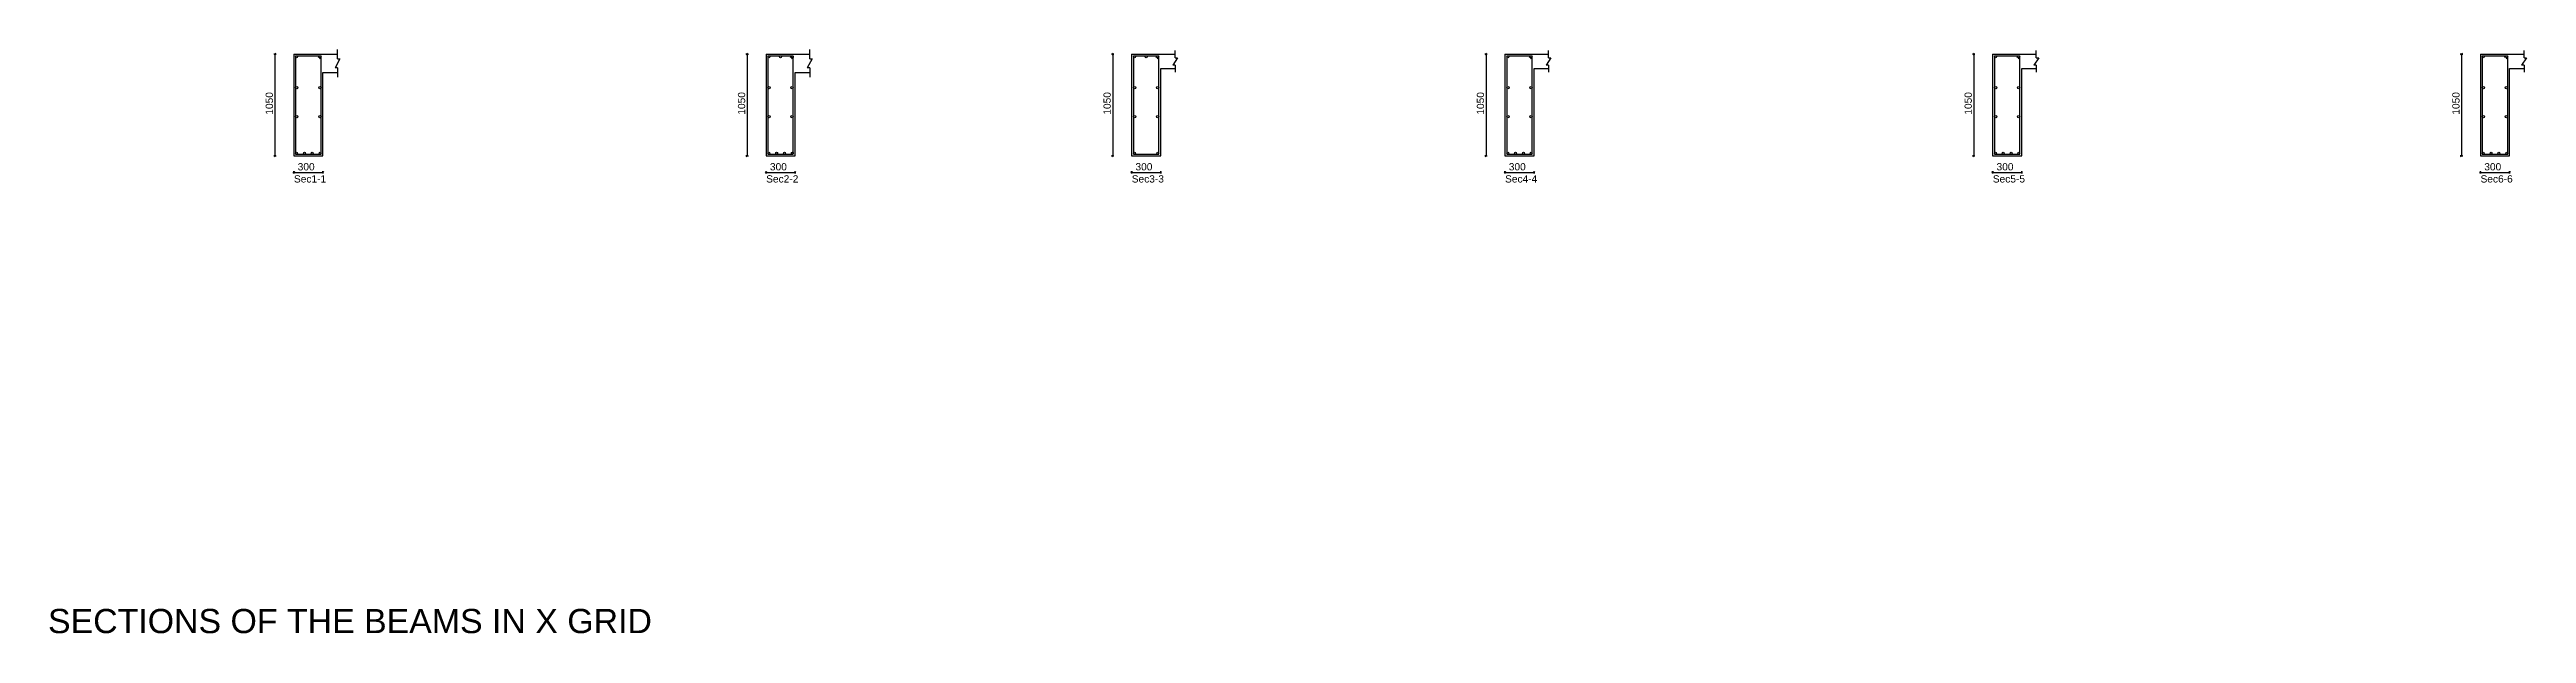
# Model space of a CAD drawing. Extents: x 0 to 98, y 3 to 248.
# Drawn here: x 40.1 to 65.64, y 64.4 to 70.43 of the extents above; entities that cross this region are included whole.
import ezdxf

# ---------------------------------------------------------------- set-up
doc = ezdxf.new("R2010")
doc.units = 0
for name, color, linetype in [('Beam_Cross_Label', 4, 'CONTINUOUS'), ('Beam_CrossSection', 2, 'CONTINUOUS'), ('dim_all', 7, 'CONTINUOUS'), ('main_botbars', 4, 'CONTINUOUS'), ('main_topbars', 4, 'CONTINUOUS'), ('Sidefacebar', 140, 'CONTINUOUS'), ('Stirrup_bar', 1, 'CONTINUOUS'), ('title', 3, 'CONTINUOUS')]:
    doc.layers.add(name, color=color, linetype=linetype)
doc.styles.add('STRUDS_Arial', font='ARIAL.TTF', dxfattribs={"height": 0.04})

msp = doc.modelspace()

# ---------------------------------------------------------------- texts
at = {"layer": 'Beam_Cross_Label', "style": 'STRUDS_Arial'}
for s, p in [('Sec1-1', (42.6165, 69.055)), ('Sec2-2', (47.4865, 69.055)), ('Sec3-3', (51.2565, 69.055)), ('Sec4-4', (55.1065, 69.055)), ('Sec5-5', (60.1365, 69.055)), ('Sec6-6', (65.1665, 69.055))]:
    msp.add_text(s, height=0.075, dxfattribs=at).set_placement(p)
at = {"layer": 'dim_all', "style": 'STRUDS_Arial'}
for p in [(42.4, 69.755), (47.27, 69.755), (51.04, 69.755), (54.89, 69.755), (59.92, 69.755), (64.95, 69.755)]:
    msp.add_text('1050', height=0.075, rotation=90, dxfattribs=at).set_placement(p)
for p in [(42.655, 69.18), (47.525, 69.18), (51.295, 69.18), (55.145, 69.18), (60.175, 69.18), (65.205, 69.18)]:
    msp.add_text('300', height=0.075, dxfattribs=at).set_placement(p)
at = {"layer": 'title', "style": 'STRUDS_Arial'}
msp.add_text('SECTIONS OF THE BEAMS IN X GRID', height=0.25, dxfattribs=at).set_placement((40.08, 64.405))

# ---------------------------------------------------------------- linework, layer by layer
at = {"layer": 'Beam_CrossSection'}
for p, q in [((42.615, 70.38), (42.915, 70.38)), ((42.615, 70.38), (42.615, 69.33)), ((42.615, 70.38), (42.615, 70.38)), ((42.915, 70.38), (42.915, 70.38)), ((42.915, 70.38), (43.065, 70.38)), ((43.09, 70.3325), (43.04, 70.2375)), ((43.065, 70.3325), (43.065, 70.4275)), ((43.065, 70.3325), (43.09, 70.3325)), ((47.485, 70.38), (47.785, 70.38)), ((47.485, 70.38), (47.485, 69.33)), ((47.485, 70.38), (47.485, 70.38)), ((47.785, 70.38), (47.785, 70.38)), ((47.785, 70.38), (47.935, 70.38)), ((47.96, 70.3325), (47.91, 70.2375)), ((47.935, 70.3325), (47.935, 70.4275)), ((47.935, 70.3325), (47.96, 70.3325)), ((51.255, 70.38), (51.555, 70.38)), ((51.255, 70.38), (51.255, 69.33)), ((51.255, 70.38), (51.255, 70.38)), ((51.555, 70.38), (51.555, 70.38)), ((51.555, 70.38), (51.705, 70.38)), ((51.73, 70.3425), (51.68, 70.2675)), ((51.705, 70.2675), (51.68, 70.2675)), ((51.705, 70.3425), (51.705, 70.4175)), ((51.705, 70.3425), (51.73, 70.3425)), ((51.705, 70.2675), (51.705, 70.1925)), ((55.105, 70.38), (55.405, 70.38)), ((55.105, 70.38), (55.105, 69.33)), ((55.105, 70.38), (55.105, 70.38)), ((55.405, 70.38), (55.405, 70.38)), ((55.405, 70.38), (55.555, 70.38)), ((55.58, 70.3425), (55.53, 70.2675)), ((55.555, 70.2675), (55.53, 70.2675)), ((55.555, 70.3425), (55.555, 70.4175)), ((55.555, 70.3425), (55.58, 70.3425)), ((55.555, 70.2675), (55.555, 70.1925)), ((60.135, 70.38), (60.435, 70.38)), ((60.135, 70.38), (60.135, 69.33)), ((60.135, 70.38), (60.135, 70.38)), ((60.435, 70.38), (60.435, 70.38)), ((60.435, 70.38), (60.585, 70.38)), ((60.61, 70.3425), (60.56, 70.2675)), ((60.585, 70.2675), (60.56, 70.2675)), ((60.585, 70.3425), (60.585, 70.4175)), ((60.585, 70.3425), (60.61, 70.3425)), ((60.585, 70.2675), (60.585, 70.1925)), ((65.165, 70.38), (65.465, 70.38)), ((65.165, 70.38), (65.165, 69.33)), ((65.165, 70.38), (65.165, 70.38)), ((65.465, 70.38), (65.465, 70.38)), ((65.465, 70.38), (65.615, 70.38)), ((65.64, 70.3425), (65.59, 70.2675)), ((65.615, 70.2675), (65.59, 70.2675)), ((65.615, 70.3425), (65.615, 70.4175)), ((65.615, 70.3425), (65.64, 70.3425)), ((65.615, 70.2675), (65.615, 70.1925)), ((42.915, 69.33), (42.915, 70.19)), ((42.915, 70.19), (43.065, 70.19)), ((43.065, 70.2375), (43.04, 70.2375)), ((43.065, 70.2375), (43.065, 70.1425)), ((47.785, 69.33), (47.785, 70.19)), ((47.785, 70.19), (47.935, 70.19)), ((47.935, 70.2375), (47.91, 70.2375)), ((47.935, 70.2375), (47.935, 70.1425)), ((51.555, 69.33), (51.555, 70.23)), ((51.555, 70.23), (51.705, 70.23)), ((55.405, 69.33), (55.405, 70.23)), ((55.405, 70.23), (55.555, 70.23)), ((60.435, 69.33), (60.435, 70.23)), ((60.435, 70.23), (60.585, 70.23)), ((65.465, 69.33), (65.465, 70.23)), ((65.465, 70.23), (65.615, 70.23)), ((42.615, 69.33), (42.915, 69.33)), ((47.485, 69.33), (47.785, 69.33)), ((51.255, 69.33), (51.555, 69.33)), ((55.105, 69.33), (55.405, 69.33)), ((60.135, 69.33), (60.435, 69.33)), ((65.165, 69.33), (65.465, 69.33))]:
    msp.add_line(p, q, dxfattribs=at)
at = {"layer": 'dim_all'}
for p, q in [((42.42, 70.38), (42.4075, 70.38)), ((42.42, 70.38), (42.4112, 70.3712)), ((42.42, 70.38), (42.4289, 70.3888)), ((42.42, 70.38), (42.4325, 70.38)), ((42.42, 70.38), (42.42, 69.33)), ((47.29, 70.38), (47.2775, 70.38)), ((47.29, 70.38), (47.2812, 70.3712)), ((47.29, 70.38), (47.2989, 70.3888)), ((47.29, 70.38), (47.3025, 70.38)), ((47.29, 70.38), (47.29, 69.33)), ((51.06, 70.38), (51.0475, 70.38)), ((51.06, 70.38), (51.0512, 70.3712)), ((51.06, 70.38), (51.0689, 70.3888)), ((51.06, 70.38), (51.0725, 70.38)), ((51.06, 70.38), (51.06, 69.33)), ((54.91, 70.38), (54.8975, 70.38)), ((54.91, 70.38), (54.9012, 70.3712)), ((54.91, 70.38), (54.9188, 70.3888)), ((54.91, 70.38), (54.9225, 70.38)), ((54.91, 70.38), (54.91, 69.33)), ((59.94, 70.38), (59.9275, 70.38)), ((59.94, 70.38), (59.9312, 70.3712)), ((59.94, 70.38), (59.9489, 70.3888)), ((59.94, 70.38), (59.9525, 70.38)), ((59.94, 70.38), (59.94, 69.33)), ((64.97, 70.38), (64.9575, 70.38)), ((64.97, 70.38), (64.9612, 70.3712)), ((64.97, 70.38), (64.9789, 70.3888)), ((64.97, 70.38), (64.9825, 70.38)), ((64.97, 70.38), (64.97, 69.33)), ((42.42, 69.33), (42.4075, 69.33)), ((42.42, 69.33), (42.4112, 69.3212)), ((42.42, 69.33), (42.4289, 69.3388)), ((42.42, 69.33), (42.4325, 69.33)), ((47.29, 69.33), (47.2775, 69.33)), ((47.29, 69.33), (47.2812, 69.3212)), ((47.29, 69.33), (47.2989, 69.3388)), ((47.29, 69.33), (47.3025, 69.33)), ((51.06, 69.33), (51.0475, 69.33)), ((51.06, 69.33), (51.0512, 69.3212)), ((51.06, 69.33), (51.0689, 69.3388)), ((51.06, 69.33), (51.0725, 69.33)), ((54.91, 69.33), (54.8975, 69.33)), ((54.91, 69.33), (54.9012, 69.3212)), ((54.91, 69.33), (54.9188, 69.3388)), ((54.91, 69.33), (54.9225, 69.33)), ((59.94, 69.33), (59.9275, 69.33)), ((59.94, 69.33), (59.9312, 69.3212)), ((59.94, 69.33), (59.9489, 69.3388)), ((59.94, 69.33), (59.9525, 69.33)), ((64.97, 69.33), (64.9575, 69.33)), ((64.97, 69.33), (64.9612, 69.3212)), ((64.97, 69.33), (64.9789, 69.3388)), ((64.97, 69.33), (64.9825, 69.33)), ((42.615, 69.16), (42.6062, 69.1512)), ((42.615, 69.16), (42.615, 69.1725)), ((42.615, 69.16), (42.6239, 69.1688)), ((42.615, 69.16), (42.615, 69.1475)), ((42.615, 69.16), (42.915, 69.16)), ((42.915, 69.16), (42.9062, 69.1512)), ((42.915, 69.16), (42.915, 69.1725)), ((42.915, 69.16), (42.9239, 69.1688)), ((42.915, 69.16), (42.915, 69.1475)), ((47.485, 69.16), (47.4762, 69.1512)), ((47.485, 69.16), (47.485, 69.1725)), ((47.485, 69.16), (47.4939, 69.1688)), ((47.485, 69.16), (47.485, 69.1475)), ((47.485, 69.16), (47.785, 69.16)), ((47.785, 69.16), (47.7762, 69.1512)), ((47.785, 69.16), (47.785, 69.1725)), ((47.785, 69.16), (47.7938, 69.1688)), ((47.785, 69.16), (47.785, 69.1475)), ((51.255, 69.16), (51.2462, 69.1512)), ((51.255, 69.16), (51.255, 69.1725)), ((51.255, 69.16), (51.2639, 69.1688)), ((51.255, 69.16), (51.255, 69.1475)), ((51.255, 69.16), (51.555, 69.16)), ((51.555, 69.16), (51.5462, 69.1512)), ((51.555, 69.16), (51.555, 69.1725)), ((51.555, 69.16), (51.5639, 69.1688)), ((51.555, 69.16), (51.555, 69.1475)), ((55.105, 69.16), (55.0962, 69.1512)), ((55.105, 69.16), (55.105, 69.1725)), ((55.105, 69.16), (55.1138, 69.1688)), ((55.105, 69.16), (55.105, 69.1475)), ((55.105, 69.16), (55.405, 69.16)), ((55.405, 69.16), (55.3962, 69.1512)), ((55.405, 69.16), (55.405, 69.1725)), ((55.405, 69.16), (55.4138, 69.1688)), ((55.405, 69.16), (55.405, 69.1475)), ((60.135, 69.16), (60.1262, 69.1512)), ((60.135, 69.16), (60.135, 69.1725)), ((60.135, 69.16), (60.1439, 69.1688)), ((60.135, 69.16), (60.135, 69.1475)), ((60.135, 69.16), (60.435, 69.16)), ((60.435, 69.16), (60.4262, 69.1512)), ((60.435, 69.16), (60.435, 69.1725)), ((60.435, 69.16), (60.4439, 69.1688)), ((60.435, 69.16), (60.435, 69.1475)), ((65.165, 69.16), (65.1562, 69.1512)), ((65.165, 69.16), (65.165, 69.1725)), ((65.165, 69.16), (65.1739, 69.1688)), ((65.165, 69.16), (65.165, 69.1475)), ((65.165, 69.16), (65.465, 69.16)), ((65.465, 69.16), (65.4562, 69.1512)), ((65.465, 69.16), (65.465, 69.1725)), ((65.465, 69.16), (65.4739, 69.1688)), ((65.465, 69.16), (65.465, 69.1475))]:
    msp.add_line(p, q, dxfattribs=at)
at = {"layer": 'main_botbars'}
for centre in [(42.6438, 69.3587), (42.7246, 69.3587), (42.8054, 69.3587), (42.8862, 69.3587), (47.5138, 69.3587), (47.5946, 69.3587), (47.6754, 69.3587), (47.7562, 69.3587), (51.2838, 69.3587), (51.5263, 69.3587), (55.1338, 69.3587), (55.2146, 69.3587), (55.2954, 69.3587), (55.3762, 69.3587), (60.1638, 69.3587), (60.2446, 69.3587), (60.3254, 69.3587), (60.4063, 69.3587), (65.1938, 69.3587), (65.2746, 69.3587), (65.3555, 69.3587), (65.4363, 69.3587)]:
    msp.add_circle(centre, 0.01, dxfattribs=at)
at = {"layer": 'main_topbars'}
for centre in [(42.6438, 70.3512), (42.8863, 70.3512), (47.5138, 70.3512), (47.635, 70.3512), (47.7563, 70.3512), (51.2838, 70.3512), (51.405, 70.3512), (51.5263, 70.3512), (55.1338, 70.3512), (55.3763, 70.3512), (60.1638, 70.3512), (60.4063, 70.3512), (65.1938, 70.3512), (65.4363, 70.3512)]:
    msp.add_circle(centre, 0.01, dxfattribs=at)
at = {"layer": 'Sidefacebar'}
for centre in [(42.646, 70.035), (42.884, 70.035), (47.516, 70.035), (47.754, 70.035), (51.286, 70.035), (51.524, 70.035), (55.136, 70.035), (55.374, 70.035), (60.166, 70.035), (60.404, 70.035), (65.196, 70.035), (65.434, 70.035), (42.646, 69.735), (42.884, 69.735), (47.516, 69.735), (47.754, 69.735), (51.286, 69.735), (51.524, 69.735), (55.136, 69.735), (55.374, 69.735), (60.166, 69.735), (60.404, 69.735), (65.196, 69.735), (65.434, 69.735)]:
    msp.add_circle(centre, 0.012, dxfattribs=at)
at = {"layer": 'Stirrup_bar'}
for p, q in [((42.6338, 70.3612), (42.6338, 69.3487)), ((42.6338, 70.3612), (42.8963, 70.3612)), ((42.8792, 70.3583), (42.865, 70.3442)), ((42.8933, 70.3442), (42.8792, 70.33)), ((42.8963, 69.3487), (42.8963, 70.3612)), ((47.5038, 70.3612), (47.5038, 69.3487)), ((47.5038, 70.3612), (47.7663, 70.3612)), ((47.7492, 70.3583), (47.735, 70.3442)), ((47.7633, 70.3442), (47.7492, 70.33)), ((47.7663, 69.3487), (47.7663, 70.3612)), ((51.2738, 70.3612), (51.2738, 69.3487)), ((51.2738, 70.3612), (51.5363, 70.3612)), ((51.5192, 70.3583), (51.505, 70.3442)), ((51.5333, 70.3442), (51.5192, 70.33)), ((51.5363, 69.3487), (51.5363, 70.3612)), ((55.1238, 70.3612), (55.1238, 69.3487)), ((55.1238, 70.3612), (55.3863, 70.3612)), ((55.3692, 70.3583), (55.355, 70.3442)), ((55.3833, 70.3442), (55.3692, 70.33)), ((55.3863, 69.3487), (55.3863, 70.3612)), ((60.1538, 70.3612), (60.1538, 69.3487)), ((60.1538, 70.3612), (60.4163, 70.3612)), ((60.3992, 70.3583), (60.385, 70.3442)), ((60.4133, 70.3442), (60.3992, 70.33)), ((60.4163, 69.3487), (60.4163, 70.3612)), ((65.1838, 70.3612), (65.1838, 69.3487)), ((65.1838, 70.3612), (65.4463, 70.3612)), ((65.4292, 70.3583), (65.4151, 70.3442)), ((65.4433, 70.3442), (65.4292, 70.33)), ((65.4463, 69.3487), (65.4463, 70.3612)), ((42.6338, 69.3487), (42.8963, 69.3487)), ((47.5038, 69.3487), (47.7663, 69.3487)), ((51.2738, 69.3487), (51.5363, 69.3487)), ((55.1238, 69.3487), (55.3863, 69.3487)), ((60.1538, 69.3487), (60.4163, 69.3487)), ((65.1838, 69.3487), (65.4463, 69.3487))]:
    msp.add_line(p, q, dxfattribs=at)

msp.set_redraw_order([(e.dxf.handle, doc.entitydb.next_handle()) for e in msp.query("TEXT MTEXT ATTDEF DIMENSION ARC_DIMENSION")])  # texts and dimensions are drawn at this point

doc.saveas('drawing.dxf')
